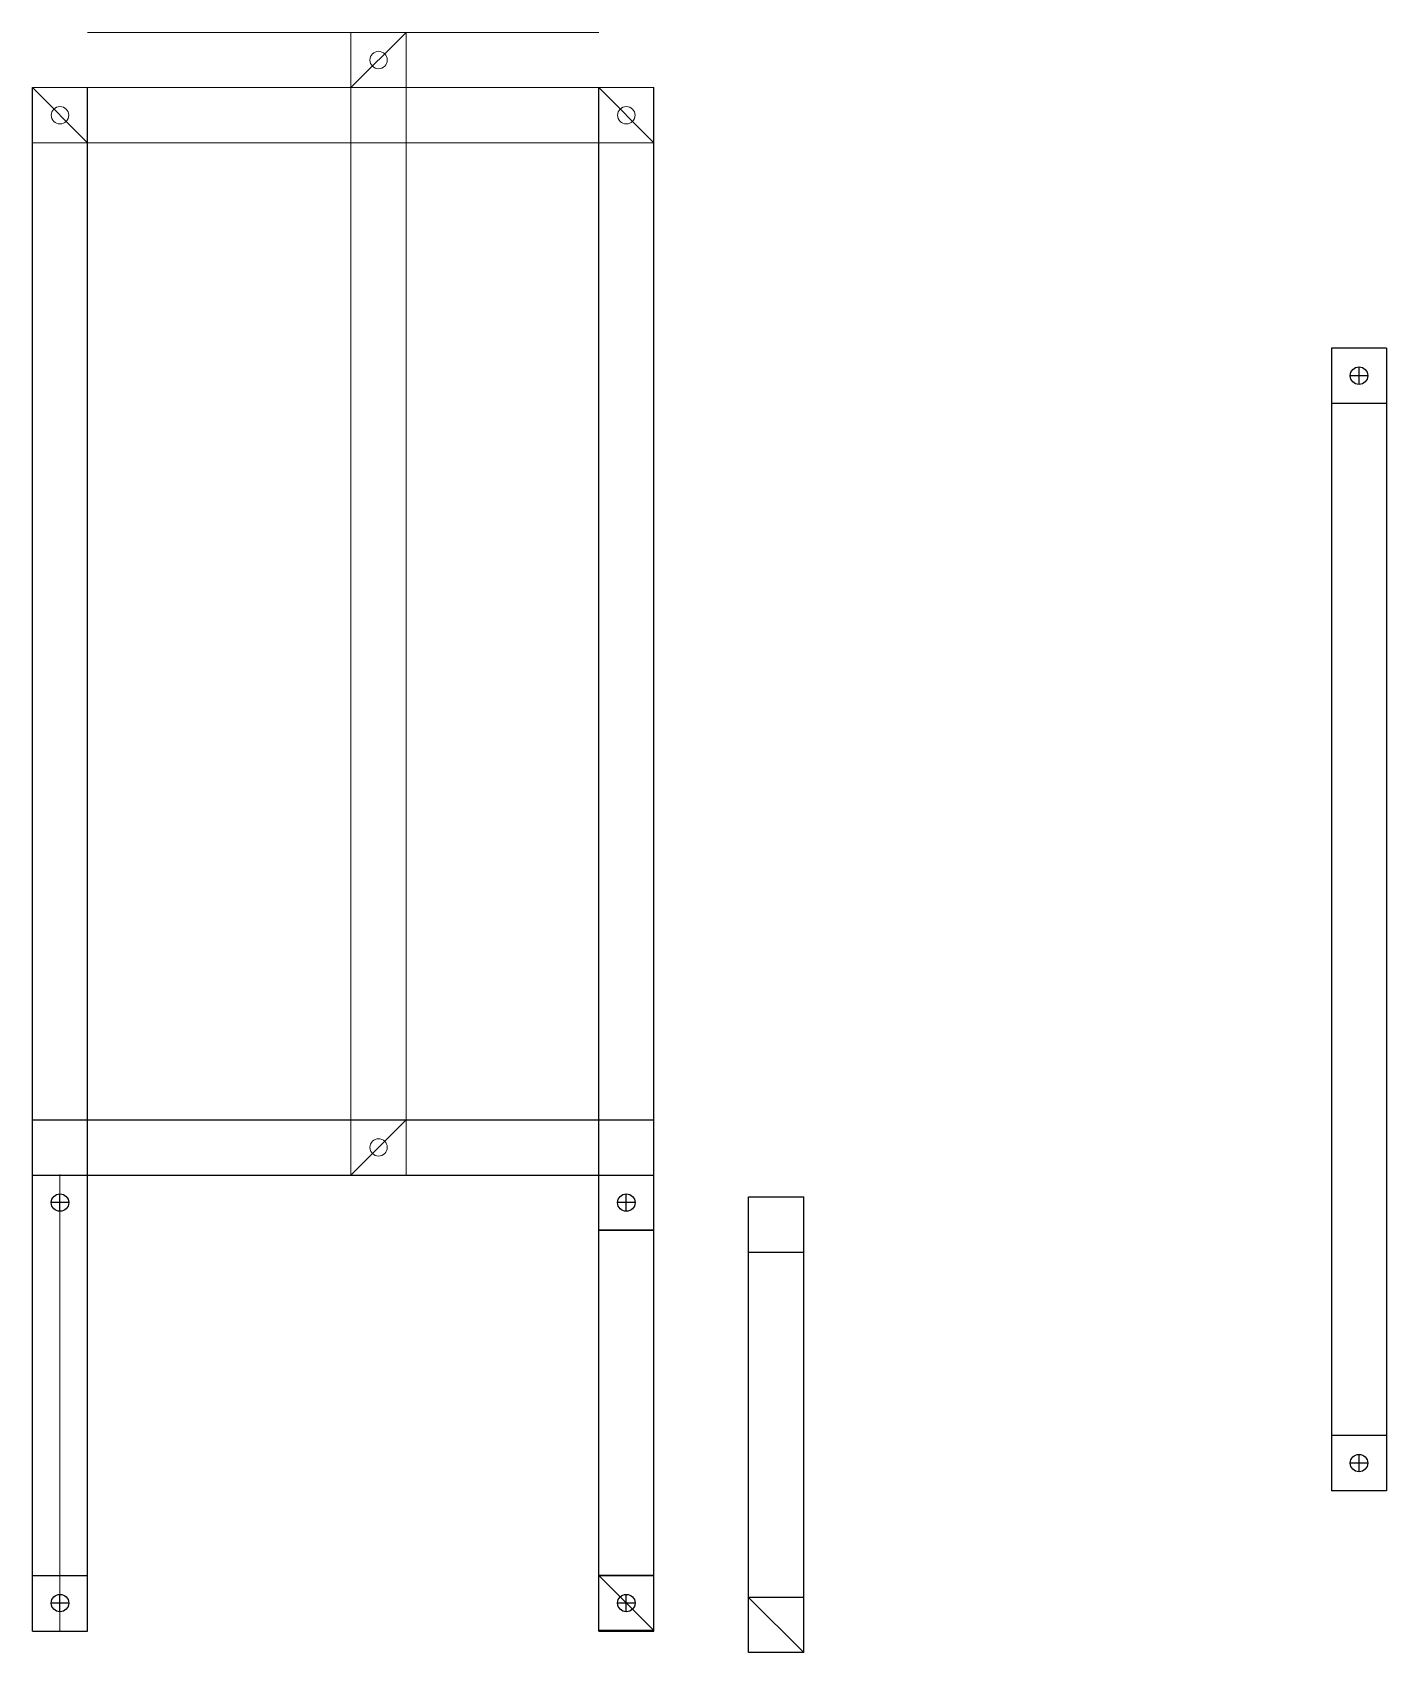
# Model space of a CAD drawing. Header units: millimetres. Extents: x -15418 to 43885, y -27590 to 23052.
# Drawn here: x -12419.3 to -12107.7, y 1307.7 to 1680.3 of the extents above; entities that cross this region are included whole.
import ezdxf

# ---------------------------------------------------------------- set-up
doc = ezdxf.new("R2010")
doc.units = ezdxf.units.MM
doc.header["$LTSCALE"] = 0.5
doc.layers.add('Layer1', color=1, linetype='Continuous')
doc.layers.add('Layer3', color=9, linetype='Continuous')
doc.layers.add('Layer5', color=51, linetype='Continuous', lineweight=5)

msp = doc.modelspace()

# ---------------------------------------------------------------- linework, layer by layer
at = {"layer": 'Layer1'}
for p, q in [((-12419.279, 1312.6379), (-12419.279, 1667.6379)), ((-12406.579, 1312.6379), (-12406.579, 1667.6379)), ((-12288.979, 1312.6379), (-12288.979, 1667.6379)), ((-12276.279, 1312.6379), (-12276.279, 1667.6379)), ((-12120.4065, 1607.7346), (-12120.4065, 1344.9346)), ((-12107.7065, 1607.7346), (-12120.4065, 1607.7346)), ((-12107.7065, 1607.7346), (-12107.7065, 1344.9346)), ((-12114.0565, 1599.3846), (-12114.0565, 1603.3846)), ((-12112.0565, 1601.3846), (-12116.0565, 1601.3846)), ((-12120.4065, 1595.0346), (-12107.7065, 1595.0346)), ((-12419.279, 1430.2379), (-12276.279, 1430.2379)), ((-12419.279, 1417.5379), (-12276.279, 1417.5379)), ((-12412.929, 1409.1879), (-12412.929, 1413.1879)), ((-12282.629, 1409.1879), (-12282.629, 1413.1879)), ((-12254.4947, 1412.4921), (-12241.7947, 1412.4921)), ((-12410.929, 1411.1879), (-12414.929, 1411.1879)), ((-12280.629, 1411.1879), (-12284.629, 1411.1879)), ((-12276.279, 1404.8379), (-12288.979, 1404.8379)), ((-12288.979, 1404.8379), (-12276.279, 1404.8379)), ((-12254.4947, 1399.7921), (-12241.7947, 1399.7921)), ((-12107.7065, 1357.6346), (-12120.4065, 1357.6346)), ((-12114.0565, 1349.2846), (-12114.0565, 1353.2846)), ((-12112.0565, 1351.2846), (-12116.0565, 1351.2846)), ((-12107.7065, 1344.9346), (-12120.4065, 1344.9346)), ((-12419.279, 1325.4379), (-12406.579, 1325.4379)), ((-12288.979, 1325.4379), (-12276.279, 1325.4379)), ((-12276.279, 1325.4379), (-12288.979, 1325.4379)), ((-12412.929, 1317.0879), (-12412.929, 1321.0879)), ((-12282.629, 1317.0879), (-12282.629, 1321.0879)), ((-12241.7947, 1320.3921), (-12254.4947, 1320.3921)), ((-12410.929, 1319.0879), (-12414.929, 1319.0879)), ((-12280.629, 1319.0879), (-12284.629, 1319.0879)), ((-12419.279, 1312.6379), (-12406.579, 1312.6379)), ((-12276.279, 1312.7379), (-12288.979, 1312.7379)), ((-12288.979, 1312.6379), (-12276.279, 1312.6379)), ((-12241.7947, 1307.6921), (-12254.4947, 1307.6921))]:
    msp.add_line(p, q, dxfattribs=at)
for centre in [(-12114.0565, 1601.3846), (-12412.929, 1411.1879), (-12282.629, 1411.1879), (-12114.0565, 1351.2846), (-12412.929, 1319.0879), (-12282.629, 1319.0879)]:
    msp.add_circle(centre, 2, dxfattribs=at)
at = {"layer": 'Layer3'}
for p, q in [((-12288.979, 1312.7379), (-12288.979, 1417.5379)), ((-12276.279, 1312.7379), (-12276.279, 1417.5379)), ((-12254.4947, 1307.6921), (-12254.4947, 1412.4921)), ((-12241.7947, 1307.6921), (-12241.7947, 1412.4921))]:
    msp.add_line(p, q, dxfattribs=at)
at = {"layer": 'Layer5'}
for p, q in [((-12406.579, 1680.3379), (-12288.979, 1680.3379)), ((-12345.9858, 1680.3379), (-12345.9858, 1417.5379)), ((-12345.9858, 1667.6379), (-12333.2858, 1680.3379)), ((-12333.2858, 1680.3379), (-12333.2858, 1417.5379)), ((-12406.579, 1667.6379), (-12419.279, 1667.6379)), ((-12406.579, 1654.9379), (-12419.279, 1667.6379)), ((-12406.579, 1667.6379), (-12288.979, 1667.6379)), ((-12276.279, 1667.6379), (-12288.979, 1667.6379)), ((-12276.279, 1654.9379), (-12288.979, 1667.6379)), ((-12276.279, 1654.9379), (-12419.279, 1654.9379)), ((-12276.279, 1654.9379), (-12276.279, 1654.9379)), ((-12345.9858, 1417.5379), (-12333.2858, 1430.2379)), ((-12412.929, 1312.6379), (-12412.929, 1417.6379)), ((-12276.279, 1312.7379), (-12288.979, 1325.4379)), ((-12241.7947, 1307.6921), (-12254.4947, 1320.3921))]:
    msp.add_line(p, q, dxfattribs=at)
for centre in [(-12339.6358, 1673.9879), (-12412.929, 1661.2879), (-12282.629, 1661.2879), (-12339.6358, 1423.8879)]:
    msp.add_circle(centre, 2, dxfattribs=at)

doc.saveas('drawing.dxf')
